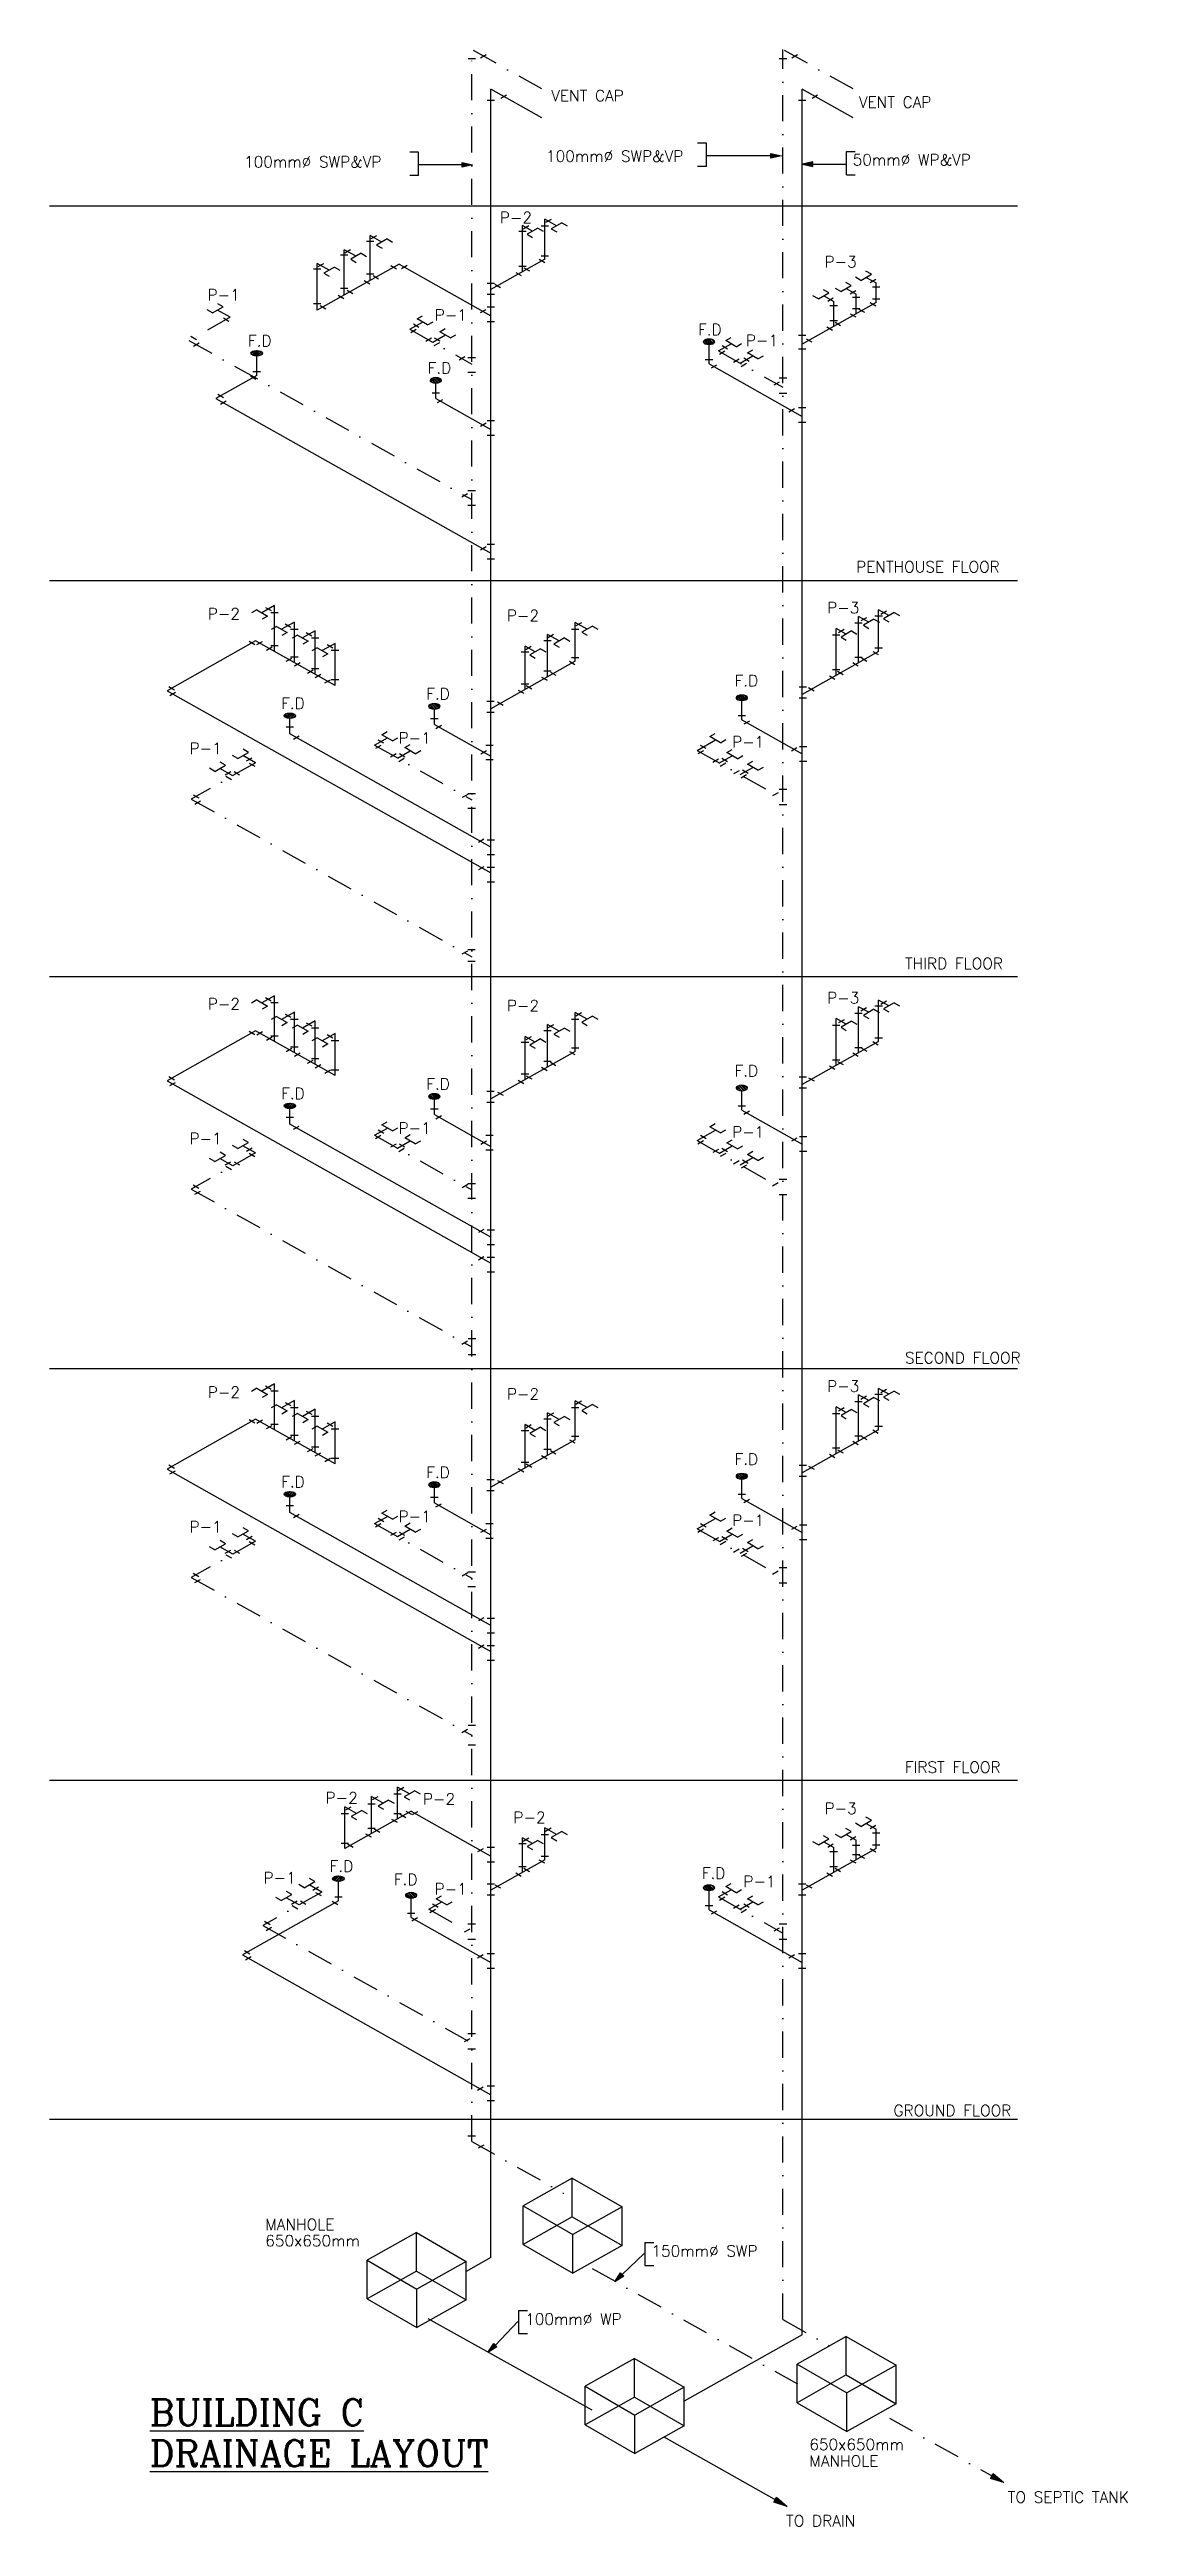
# Model space of a CAD drawing. Extents: x 3065113 to 6433189, y 628544 to 1322066.
# Drawn here: x 3109349 to 3123906, y 642687 to 675819 of the extents above; entities that cross this region are included whole.
import ezdxf

# ---------------------------------------------------------------- set-up
doc = ezdxf.new("R2010")
doc.units = 0
doc.header["$LTSCALE"] = 700
doc.header["$MEASUREMENT"] = 0
doc.linetypes.add('DASHDOT', pattern=[1, 0.5, -0.25, 0, -0.25])
for name, color, linetype in [('DRAINGE', 6, 'CONTINUOUS'), ('W-SUPPLY', 4, 'DASHDOT'), ('WAT-TXT', 8, 'CONTINUOUS')]:
    doc.layers.add(name, color=color, linetype=linetype)
doc.styles.add('ROMANC', font='ROMANC', dxfattribs={"height": 0.2})

msp = doc.modelspace()

# ---------------------------------------------------------------- texts
at = {"layer": 'WAT-TXT', "color": 7, "style": 'ROMANC'}
for s, height, p in [('VENT CAP', 150, (3116062, 675128)), ('VENT CAP', 150, (3120178, 675041)), ('100mm%%c SWP&VP', 150, (3111952, 674242)), ('100mm%%c SWP&VP', 150, (3115992, 674319)), ('50mm%%c WP&VP', 150, (3120095, 674270)), ('P-2', 150, (3115374, 673497)), ('P-3', 150, (3119719, 672905)), ('P-1', 150, (3111464, 672462)), ('P-1', 150, (3114503, 672194)), ('F.D', 150, (3112005, 671848)), ('F.D', 150, (3118027, 671998)), ('P-1', 150, (3118666, 671853)), ('F.D', 150, (3114409, 671485)), ('PENTHOUSE FLOOR', 150, (3120141, 668824)), ('P-2', 150, (3111466, 668197)), ('P-2', 150, (3115468, 668173)), ('P-3', 150, (3119753, 668278)), ('F.D', 150, (3118515, 667302)), ('F.D', 150, (3112449, 666999)), ('F.D', 150, (3114390, 667125)), ('P-1', 150, (3114019, 666535)), ('P-1', 150, (3118482, 666483)), ('P-1', 150, (3111222, 666396)), ('THIRD FLOOR', 150, (3120794, 663518)), ('P-2', 150, (3111466, 662978)), ('P-2', 150, (3115468, 662954)), ('P-3', 150, (3119753, 663059)), ('F.D', 150, (3114390, 661907)), ('F.D', 150, (3118515, 662083)), ('F.D', 150, (3112449, 661780)), ('P-1', 150, (3111222, 661177)), ('P-1', 150, (3114019, 661316)), ('P-1', 150, (3118482, 661265)), ('SECOND FLOOR', 150, (3120794, 658244)), ('P-3', 150, (3119753, 657865)), ('P-2', 150, (3111466, 657784)), ('P-2', 150, (3115468, 657760)), ('F.D', 150, (3118515, 656889)), ('F.D', 150, (3112449, 656586)), ('F.D', 150, (3114390, 656712)), ('P-1', 150, (3111222, 655983)), ('P-1', 150, (3114019, 656122)), ('P-1', 150, (3118482, 656070)), ('FIRST FLOOR', 150, (3120794, 652768)), ('P-2', 150, (3113043, 652359)), ('P-2', 150, (3114345, 652342)), ('P-2', 150, (3115555, 652095)), ('P-3', 150, (3119719, 652217)), ('P-1', 150, (3112213, 651289)), ('F.D', 150, (3113098, 651443)), ('F.D', 150, (3113958, 651267)), ('F.D', 150, (3118077, 651351)), ('P-1', 150, (3118633, 651239)), ('P-1', 150, (3114502, 651140)), ('GROUND FLOOR', 150, (3120642, 648176)), ('MANHOLE', 150, (3112236, 646652)), ('650x650mm', 150, (3112236, 646434)), ('150mm%%c SWP ', 150, (3117402, 646297)), ('100mm%%c WP ', 150, (3115713, 645386)), ('%%UBUILDING C', 350, (3110690, 644038)), ('%%UDRAINAGE LAYOUT', 350, (3110690, 643492)), ('650x650mm', 150, (3119515, 643709)), ('MANHOLE', 150, (3119515, 643487)), ('TO SEPTIC TANK', 150, (3122170, 643004)), ('TO DRAIN', 150, (3119204, 642687))]:
    msp.add_text(s, height=height, dxfattribs=at).set_placement(p)

# ---------------------------------------------------------------- hatches: boundary and pattern name
at = {"layer": 'DRAINGE'}
h = msp.add_hatch(dxfattribs=at)
h.set_pattern_fill('ANSI32', color=256, scale=70, style=0)
h.set_pattern_definition([(135, (5298738.682, 193627.58), (18.561553, 18.561553), []), (135, (5298726.308, 193627.58), (18.561553, 18.561553), [])])
edge = h.paths.add_edge_path()
edge.add_ellipse((3118173, 671910), major_axis=(-77, 0), ratio=0.473513, start_angle=0, end_angle=360, ccw=False)
h = msp.add_hatch(dxfattribs=at)
h.set_pattern_fill('ANSI32', color=256, scale=70, style=0)
h.set_pattern_definition([(45, (931555.263, 193474.01), (-18.561553, 18.561553), []), (45, (931567.637, 193474.01), (-18.561553, 18.561553), [])])
edge = h.paths.add_edge_path()
edge.add_ellipse((3112121, 671757), major_axis=(77, 0), ratio=0.473513, start_angle=0, end_angle=360)
h = msp.add_hatch(dxfattribs=at)
h.set_pattern_fill('ANSI32', color=256, scale=70, style=0)
h.set_pattern_definition([(135, (5295082.577, 193111.514), (18.561553, 18.561553), []), (135, (5295070.202, 193111.514), (18.561553, 18.561553), [])])
edge = h.paths.add_edge_path()
edge.add_ellipse((3114517, 671394), major_axis=(-77, 0), ratio=0.473513, start_angle=0, end_angle=360, ccw=False)
h = msp.add_hatch(dxfattribs=at)
h.set_pattern_fill('ANSI32', color=256, scale=70, style=0)
h.set_pattern_definition([(135, (5295063.9, 188751.528), (18.561553, 18.561553), []), (135, (5295051.525, 188751.528), (18.561553, 18.561553), [])])
edge = h.paths.add_edge_path()
edge.add_ellipse((3114498, 667034), major_axis=(-77, 0), ratio=0.473513, start_angle=0, end_angle=360, ccw=False)
h = msp.add_hatch(dxfattribs=at)
h.set_pattern_fill('ANSI32', color=256, scale=70, style=0)
h.set_pattern_definition([(135, (5299176.803, 188865.527), (18.561553, 18.561553), []), (135, (5299164.43, 188865.527), (18.561553, 18.561553), [])])
edge = h.paths.add_edge_path()
edge.add_ellipse((3118611, 667148), major_axis=(-77, 0), ratio=0.473513, start_angle=0, end_angle=360, ccw=False)
h = msp.add_hatch(dxfattribs=at)
h.set_pattern_fill('ANSI32', color=256, scale=70, style=0)
h.set_pattern_definition([(45, (931999.478, 188625.137), (-18.561553, 18.561553), []), (45, (932011.852, 188625.137), (-18.561553, 18.561553), [])])
edge = h.paths.add_edge_path()
edge.add_ellipse((3112565, 666908), major_axis=(77, 0), ratio=0.473513, start_angle=0, end_angle=360)
h = msp.add_hatch(dxfattribs=at)
h.set_pattern_fill('ANSI32', color=256, scale=70, style=0)
h.set_pattern_definition([(45, (931999.478, 183406.35), (-18.561553, 18.561553), []), (45, (932011.852, 183406.35), (-18.561553, 18.561553), [])])
edge = h.paths.add_edge_path()
edge.add_ellipse((3112565, 661689), major_axis=(77, 0), ratio=0.473513, start_angle=0, end_angle=360)
h = msp.add_hatch(dxfattribs=at)
h.set_pattern_fill('ANSI32', color=256, scale=70, style=0)
h.set_pattern_definition([(135, (5295063.9, 183532.74), (18.561553, 18.561553), []), (135, (5295051.525, 183532.74), (18.561553, 18.561553), [])])
edge = h.paths.add_edge_path()
edge.add_ellipse((3114498, 661815), major_axis=(-77, 0), ratio=0.473513, start_angle=0, end_angle=360, ccw=False)
h = msp.add_hatch(dxfattribs=at)
h.set_pattern_fill('ANSI32', color=256, scale=70, style=0)
h.set_pattern_definition([(135, (5299176.803, 183646.74), (18.561553, 18.561553), []), (135, (5299164.43, 183646.74), (18.561553, 18.561553), [])])
edge = h.paths.add_edge_path()
edge.add_ellipse((3118611, 661929), major_axis=(-77, 0), ratio=0.473513, start_angle=0, end_angle=360, ccw=False)
h = msp.add_hatch(dxfattribs=at)
h.set_pattern_fill('ANSI32', color=256, scale=70, style=0)
h.set_pattern_definition([(135, (5299176.803, 178452.57), (18.561553, 18.561553), []), (135, (5299164.43, 178452.57), (18.561553, 18.561553), [])])
edge = h.paths.add_edge_path()
edge.add_ellipse((3118611, 656735), major_axis=(-77, 0), ratio=0.473513, start_angle=0, end_angle=360, ccw=False)
h = msp.add_hatch(dxfattribs=at)
h.set_pattern_fill('ANSI32', color=256, scale=70, style=0)
h.set_pattern_definition([(45, (931999.478, 178212.18), (-18.561553, 18.561553), []), (45, (932011.852, 178212.18), (-18.561553, 18.561553), [])])
edge = h.paths.add_edge_path()
edge.add_ellipse((3112565, 656495), major_axis=(77, 0), ratio=0.473513, start_angle=0, end_angle=360)
h = msp.add_hatch(dxfattribs=at)
h.set_pattern_fill('ANSI32', color=256, scale=70, style=0)
h.set_pattern_definition([(135, (5295063.9, 178338.57), (18.561553, 18.561553), []), (135, (5295051.525, 178338.57), (18.561553, 18.561553), [])])
edge = h.paths.add_edge_path()
edge.add_ellipse((3114498, 656621), major_axis=(-77, 0), ratio=0.473513, start_angle=0, end_angle=360, ccw=False)
h = msp.add_hatch(dxfattribs=at)
h.set_pattern_fill('ANSI32', color=256, scale=70, style=0)
h.set_pattern_definition([(45, (932648.46, 173069.523), (-18.561553, 18.561553), []), (45, (932660.834, 173069.523), (-18.561553, 18.561553), [])])
edge = h.paths.add_edge_path()
edge.add_ellipse((3113214, 651352), major_axis=(77, 0), ratio=0.473513, start_angle=0, end_angle=360)
h = msp.add_hatch(dxfattribs=at)
h.set_pattern_fill('ANSI32', color=256, scale=70, style=0)
h.set_pattern_definition([(135, (5294752.464, 172847.357), (18.561553, 18.561553), []), (135, (5294740.09, 172847.357), (18.561553, 18.561553), [])])
edge = h.paths.add_edge_path()
edge.add_ellipse((3114187, 651130), major_axis=(-77, 0), ratio=0.473513, start_angle=0, end_angle=360, ccw=False)
h = msp.add_hatch(dxfattribs=at)
h.set_pattern_fill('ANSI32', color=256, scale=70, style=0)
h.set_pattern_definition([(135, (5298738.682, 172947.405), (18.561553, 18.561553), []), (135, (5298726.308, 172947.405), (18.561553, 18.561553), [])])
edge = h.paths.add_edge_path()
edge.add_ellipse((3118173, 651230), major_axis=(-77, 0), ratio=0.473513, start_angle=0, end_angle=360, ccw=False)

# ---------------------------------------------------------------- linework, layer by layer
for p, q in [((3115254, 646285), (3115254, 675289)), ((3115936, 674906), (3115254, 675289)), ((3119418, 645251), (3119418, 675289)), ((3120100, 674906), (3119418, 675289)), ((3115205, 675142), (3115304, 675142)), ((3115387, 675170), (3115462, 675213)), ((3119369, 675142), (3119468, 675142)), ((3119551, 675170), (3119626, 675213)), ((3113797, 673244), (3113640, 673332)), ((3113640, 672731), (3113640, 673332)), ((3113722, 673329), (3113647, 673285)), ((3113868, 673285), (3113726, 673203)), ((3113868, 673285), (3113940, 673243)), ((3115627, 673388), (3115727, 673388)), ((3115812, 673389), (3115677, 673464)), ((3115677, 672847), (3115677, 673464)), ((3115761, 673460), (3115686, 673417)), ((3115883, 673430), (3115741, 673348)), ((3115741, 673348), (3115813, 673306)), ((3115883, 673430), (3115955, 673388)), ((3115927, 673462), (3116027, 673462)), ((3116134, 673462), (3115977, 673550)), ((3115977, 673015), (3115977, 673550)), ((3116059, 673547), (3115984, 673504)), ((3116205, 673503), (3116063, 673421)), ((3116063, 673421), (3116135, 673379)), ((3116205, 673503), (3116277, 673461)), ((3113089, 672869), (3112932, 672958)), ((3112932, 672333), (3112932, 672958)), ((3114025, 672948), (3112932, 672333)), ((3113013, 672954), (3112939, 672911)), ((3113342, 673070), (3113243, 673070)), ((3113450, 673054), (3113292, 673142)), ((3113292, 672536), (3113292, 673142)), ((3113374, 673139), (3113299, 673096)), ((3113520, 673095), (3113379, 673013)), ((3113379, 673013), (3113451, 672971)), ((3113520, 673095), (3113592, 673053)), ((3113690, 673252), (3113590, 673252)), ((3113726, 673203), (3113798, 673161)), ((3113916, 672930), (3113991, 672886)), ((3114025, 672948), (3115254, 672256)), ((3114135, 672929), (3114060, 672886)), ((3115977, 673015), (3115254, 672608)), ((3115627, 672923), (3115727, 672923)), ((3115899, 673014), (3115974, 672971)), ((3115927, 673061), (3116027, 673061)), ((3112981, 672881), (3112882, 672881)), ((3113160, 672910), (3113018, 672828)), ((3113018, 672828), (3113090, 672787)), ((3113160, 672910), (3113232, 672869)), ((3113342, 672624), (3113243, 672624)), ((3113330, 672600), (3113405, 672556)), ((3113558, 672728), (3113633, 672685)), ((3113690, 672815), (3113590, 672815)), ((3113678, 672795), (3113752, 672752)), ((3115205, 672693), (3115304, 672693)), ((3115308, 672681), (3115383, 672638)), ((3115586, 672839), (3115660, 672796)), ((3115695, 672901), (3115769, 672858)), ((3119778, 672565), (3119706, 672607)), ((3119935, 672581), (3119863, 672622)), ((3119935, 672581), (3120077, 672663)), ((3120077, 672663), (3120005, 672704)), ((3120006, 672622), (3120141, 672546)), ((3120136, 672591), (3120062, 672548)), ((3120203, 672731), (3120131, 672773)), ((3120203, 672731), (3120345, 672813)), ((3120345, 672813), (3120273, 672855)), ((3120274, 672772), (3120408, 672697)), ((3120404, 672742), (3120329, 672699)), ((3120359, 672644), (3120458, 672644)), ((3120408, 672436), (3120408, 672697)), ((3112981, 672418), (3112882, 672418)), ((3112969, 672397), (3113044, 672353)), ((3113210, 672532), (3113285, 672489)), ((3115114, 672301), (3115189, 672344)), ((3115304, 672372), (3115204, 672372)), ((3115205, 672545), (3115304, 672545)), ((3120408, 672436), (3119418, 671878)), ((3119636, 672483), (3119564, 672525)), ((3119636, 672483), (3119778, 672565)), ((3119707, 672524), (3119841, 672448)), ((3119836, 672494), (3119762, 672450)), ((3119791, 672396), (3119891, 672396)), ((3119841, 672117), (3119841, 672448)), ((3120062, 672285), (3120136, 672242)), ((3120091, 672508), (3120191, 672508)), ((3120091, 672357), (3120191, 672357)), ((3120141, 672285), (3120141, 672546)), ((3120178, 672348), (3120252, 672305)), ((3120329, 672436), (3120404, 672392)), ((3120359, 672485), (3120458, 672485)), ((3115304, 672176), (3115204, 672176)), ((3119369, 672000), (3119468, 672000)), ((3119472, 671951), (3119547, 671908)), ((3119750, 672109), (3119824, 672066)), ((3119791, 672193), (3119891, 672193)), ((3119859, 672171), (3119933, 672128)), ((3112121, 671459), (3112121, 671720)), ((3118223, 671667), (3118123, 671667)), ((3118173, 671613), (3118173, 671874)), ((3118173, 671613), (3119418, 670912)), ((3118275, 671598), (3118200, 671555)), ((3119369, 671815), (3119468, 671815)), ((3112121, 671459), (3111576, 671153)), ((3112037, 671455), (3112111, 671411)), ((3112071, 671513), (3112171, 671513)), ((3114517, 671151), (3114517, 671358)), ((3111576, 671153), (3115254, 669083)), ((3111601, 671209), (3111675, 671166)), ((3111638, 671075), (3111713, 671118)), ((3114566, 671225), (3114467, 671225)), ((3114517, 671151), (3115254, 670736)), ((3114538, 671097), (3114613, 671140)), ((3119316, 671012), (3119241, 670969)), ((3119468, 671028), (3119368, 671028)), ((3115114, 670781), (3115189, 670824)), ((3115304, 670852), (3115204, 670852)), ((3115304, 670656), (3115204, 670656)), ((3119468, 670832), (3119368, 670832)), ((3115114, 669127), (3115189, 669170)), ((3115304, 669199), (3115204, 669199)), ((3115304, 669003), (3115204, 669003)), ((3112123, 668324), (3112051, 668283)), ((3112123, 668324), (3112265, 668242)), ((3112361, 668382), (3112190, 668286)), ((3112238, 668357), (3112313, 668314)), ((3112311, 668289), (3112410, 668289)), ((3112361, 667767), (3112361, 668382)), ((3120442, 667768), (3120442, 668323)), ((3120577, 668247), (3120442, 668323)), ((3120546, 668307), (3120472, 668264)), ((3120648, 668288), (3120506, 668206)), ((3120648, 668288), (3120720, 668247)), ((3112265, 668242), (3112193, 668201)), ((3112387, 668103), (3112315, 668062)), ((3112387, 668103), (3112529, 668022)), ((3112625, 668161), (3112454, 668065)), ((3112529, 668022), (3112457, 667980)), ((3112502, 668136), (3112577, 668093)), ((3112575, 668068), (3112674, 668068)), ((3112666, 667987), (3112594, 667946)), ((3112625, 667619), (3112625, 668161)), ((3112666, 667987), (3112808, 667905)), ((3112904, 668045), (3112734, 667949)), ((3112782, 668020), (3112857, 667977)), ((3112855, 667952), (3112954, 667952)), ((3112904, 667461), (3112904, 668045)), ((3116168, 667908), (3116011, 667996)), ((3116011, 667427), (3116011, 667996)), ((3116093, 667993), (3116018, 667950)), ((3116334, 668068), (3116433, 668068)), ((3116541, 668067), (3116384, 668156)), ((3116384, 667637), (3116384, 668156)), ((3116466, 668152), (3116391, 668109)), ((3116612, 668108), (3116470, 668026)), ((3116470, 668026), (3116542, 667985)), ((3116612, 668108), (3116684, 668067)), ((3119825, 667989), (3119925, 667989)), ((3119875, 667449), (3119875, 668077)), ((3120009, 668001), (3119875, 668077)), ((3119979, 668061), (3119904, 668017)), ((3120080, 668042), (3119939, 667960)), ((3119939, 667960), (3120010, 667918)), ((3120080, 668042), (3120152, 668000)), ((3120125, 668150), (3120224, 668150)), ((3120175, 667618), (3120175, 668235)), ((3120309, 668159), (3120175, 668235)), ((3120279, 668219), (3120204, 668176)), ((3120380, 668200), (3120238, 668118)), ((3120238, 668118), (3120310, 668077)), ((3120380, 668200), (3120452, 668159)), ((3120393, 668246), (3120492, 668246)), ((3120506, 668206), (3120578, 668165)), ((3112107, 667910), (3110922, 667243)), ((3112021, 667906), (3112096, 667863)), ((3113169, 667313), (3112107, 667910)), ((3112123, 667859), (3112197, 667902)), ((3112251, 667786), (3112326, 667829)), ((3112311, 667846), (3112410, 667846)), ((3112517, 667637), (3112591, 667680)), ((3112575, 667697), (3112674, 667697)), ((3112808, 667905), (3112736, 667864)), ((3112931, 667818), (3112859, 667777)), ((3112931, 667818), (3113072, 667736)), ((3113169, 667876), (3112998, 667779)), ((3113072, 667736), (3113000, 667695)), ((3113066, 667861), (3113141, 667818)), ((3113119, 667783), (3113218, 667783)), ((3113169, 667313), (3113169, 667876)), ((3116384, 667637), (3115254, 667001)), ((3115661, 667762), (3115761, 667762)), ((3115845, 667762), (3115711, 667838)), ((3115711, 667258), (3115711, 667838)), ((3115794, 667834), (3115720, 667791)), ((3115916, 667803), (3115775, 667721)), ((3115775, 667721), (3115846, 667680)), ((3115916, 667803), (3115988, 667762)), ((3115961, 667916), (3116060, 667916)), ((3116239, 667949), (3116097, 667867)), ((3116097, 667867), (3116169, 667825)), ((3116239, 667949), (3116311, 667907)), ((3116304, 667636), (3116379, 667593)), ((3116334, 667685), (3116433, 667685)), ((3120442, 667768), (3119418, 667192)), ((3120125, 667690), (3120224, 667690)), ((3120211, 667681), (3120286, 667638)), ((3120363, 667768), (3120438, 667725)), ((3120393, 667817), (3120492, 667817)), ((3110945, 667299), (3111020, 667255)), ((3112627, 667575), (3112702, 667618)), ((3112800, 667478), (3112875, 667521)), ((3112855, 667540), (3112954, 667540)), ((3112904, 667419), (3112979, 667462)), ((3113032, 667347), (3113107, 667390)), ((3113119, 667391), (3113218, 667391)), ((3115661, 667335), (3115761, 667335)), ((3115728, 667312), (3115803, 667269)), ((3115933, 667425), (3116007, 667382)), ((3115961, 667508), (3116060, 667508)), ((3116051, 667492), (3116125, 667449)), ((3119380, 667296), (3119479, 667296)), ((3119783, 667442), (3119858, 667399)), ((3119825, 667526), (3119925, 667526)), ((3119892, 667503), (3119967, 667460)), ((3120095, 667618), (3120170, 667574)), ((3110922, 667243), (3115254, 664805)), ((3110960, 667179), (3111035, 667222)), ((3114498, 666791), (3114498, 666998)), ((3115198, 667105), (3115297, 667105)), ((3115342, 667093), (3115417, 667050)), ((3115619, 667251), (3115694, 667208)), ((3118611, 666851), (3118611, 667112)), ((3119380, 667148), (3119479, 667148)), ((3119506, 667284), (3119581, 667241)), ((3112516, 666758), (3112615, 666758)), ((3112565, 666665), (3112565, 666871)), ((3115254, 665152), (3112565, 666665)), ((3112613, 666595), (3112688, 666638)), ((3114548, 666865), (3114448, 666865)), ((3114498, 666791), (3115254, 666366)), ((3114519, 666737), (3114594, 666780)), ((3115198, 666957), (3115297, 666957)), ((3118661, 666905), (3118561, 666905)), ((3118611, 666851), (3119418, 666397)), ((3118713, 666836), (3118638, 666793)), ((3115121, 666398), (3115196, 666441)), ((3115285, 666512), (3115186, 666512)), ((3115285, 666316), (3115186, 666316)), ((3119350, 666478), (3119275, 666435)), ((3119482, 666494), (3119382, 666494)), ((3119482, 666298), (3119382, 666298)), ((3115162, 665256), (3115088, 665213)), ((3115304, 665245), (3115204, 665245)), ((3115304, 665049), (3115204, 665049)), ((3115162, 664889), (3115088, 664846)), ((3115304, 664878), (3115204, 664878)), ((3115304, 664682), (3115204, 664682)), ((3112123, 663106), (3112051, 663064)), ((3112123, 663106), (3112265, 663024)), ((3112361, 663163), (3112190, 663067)), ((3112265, 663024), (3112193, 662982)), ((3112238, 663139), (3112313, 663095)), ((3112311, 663071), (3112410, 663071)), ((3112361, 662549), (3112361, 663163)), ((3120175, 662399), (3120175, 663016)), ((3120309, 662941), (3120175, 663016)), ((3120279, 663000), (3120204, 662957)), ((3120380, 662982), (3120238, 662900)), ((3120380, 662982), (3120452, 662940)), ((3120393, 663027), (3120492, 663027)), ((3120442, 662549), (3120442, 663104)), ((3120577, 663028), (3120442, 663104)), ((3120546, 663088), (3120472, 663045)), ((3120648, 663069), (3120506, 662987)), ((3120506, 662987), (3120578, 662946)), ((3120648, 663069), (3120720, 663028)), ((3112107, 662691), (3110922, 662024)), ((3112021, 662687), (3112096, 662644)), ((3113169, 662094), (3112107, 662691)), ((3112123, 662640), (3112197, 662683)), ((3112387, 662885), (3112315, 662843)), ((3112387, 662885), (3112529, 662803)), ((3112625, 662942), (3112454, 662846)), ((3112529, 662803), (3112457, 662761)), ((3112502, 662918), (3112577, 662874)), ((3112575, 662850), (3112674, 662850)), ((3112666, 662769), (3112594, 662727)), ((3112625, 662400), (3112625, 662942)), ((3112666, 662769), (3112808, 662687)), ((3112904, 662826), (3112734, 662730)), ((3112808, 662687), (3112736, 662645)), ((3112782, 662802), (3112857, 662758)), ((3112855, 662734), (3112954, 662734)), ((3112904, 662243), (3112904, 662826)), ((3113169, 662657), (3112998, 662561)), ((3113169, 662094), (3113169, 662657)), ((3115961, 662698), (3116060, 662698)), ((3116168, 662689), (3116011, 662778)), ((3116011, 662208), (3116011, 662778)), ((3116093, 662774), (3116018, 662731)), ((3116239, 662730), (3116097, 662648)), ((3116239, 662730), (3116311, 662689)), ((3116334, 662849), (3116433, 662849)), ((3116541, 662849), (3116384, 662937)), ((3116384, 662418), (3116384, 662937)), ((3116466, 662934), (3116391, 662891)), ((3116612, 662890), (3116470, 662808)), ((3116470, 662808), (3116542, 662766)), ((3116612, 662890), (3116684, 662848)), ((3119825, 662770), (3119925, 662770)), ((3119875, 662230), (3119875, 662858)), ((3120009, 662782), (3119875, 662858)), ((3119979, 662842), (3119904, 662799)), ((3120080, 662823), (3119939, 662741)), ((3119939, 662741), (3120010, 662699)), ((3120080, 662823), (3120152, 662781)), ((3120125, 662931), (3120224, 662931)), ((3120238, 662900), (3120310, 662858)), ((3112251, 662567), (3112326, 662611)), ((3112311, 662627), (3112410, 662627)), ((3112517, 662418), (3112591, 662461)), ((3112575, 662479), (3112674, 662479)), ((3112627, 662356), (3112702, 662399)), ((3112855, 662321), (3112954, 662321)), ((3112931, 662599), (3112859, 662558)), ((3112931, 662599), (3113072, 662517)), ((3113072, 662517), (3113000, 662476)), ((3113066, 662642), (3113141, 662599)), ((3113119, 662564), (3113218, 662564)), ((3116384, 662418), (3115254, 661782)), ((3115661, 662543), (3115761, 662543)), ((3115845, 662543), (3115711, 662619)), ((3115711, 662039), (3115711, 662619)), ((3115794, 662615), (3115720, 662572)), ((3115916, 662584), (3115775, 662503)), ((3115775, 662503), (3115846, 662461)), ((3115916, 662584), (3115988, 662543)), ((3116097, 662648), (3116169, 662607)), ((3116304, 662418), (3116379, 662375)), ((3116334, 662467), (3116433, 662467)), ((3120442, 662549), (3119418, 661973)), ((3120095, 662399), (3120170, 662356)), ((3120125, 662471), (3120224, 662471)), ((3120211, 662462), (3120286, 662419)), ((3120363, 662549), (3120438, 662506)), ((3120393, 662598), (3120492, 662598)), ((3110922, 662024), (3115254, 659586)), ((3110945, 662080), (3111020, 662037)), ((3110960, 661960), (3111035, 662003)), ((3112800, 662259), (3112875, 662302)), ((3112904, 662200), (3112979, 662243)), ((3113032, 662128), (3113107, 662171)), ((3113119, 662172), (3113218, 662172)), ((3115619, 662032), (3115694, 661989)), ((3115661, 662116), (3115761, 662116)), ((3115728, 662093), (3115803, 662050)), ((3115933, 662207), (3116007, 662164)), ((3115961, 662289), (3116060, 662289)), ((3116051, 662273), (3116125, 662230)), ((3119380, 662077), (3119479, 662077)), ((3119506, 662065), (3119581, 662022)), ((3119783, 662223), (3119858, 662180)), ((3119825, 662307), (3119925, 662307)), ((3119892, 662284), (3119967, 662241)), ((3114498, 661572), (3114498, 661779)), ((3115198, 661886), (3115297, 661886)), ((3115198, 661738), (3115297, 661738)), ((3115342, 661874), (3115417, 661831)), ((3118661, 661686), (3118561, 661686)), ((3118611, 661632), (3118611, 661893)), ((3119380, 661929), (3119479, 661929)), ((3112516, 661540), (3112615, 661540)), ((3112565, 661446), (3112565, 661653)), ((3115254, 659933), (3112565, 661446)), ((3112613, 661377), (3112688, 661420)), ((3114548, 661646), (3114448, 661646)), ((3114498, 661572), (3115254, 661147)), ((3114519, 661518), (3114594, 661561)), ((3118611, 661632), (3119418, 661178)), ((3118713, 661618), (3118638, 661574)), ((3115121, 661179), (3115196, 661222)), ((3115285, 661294), (3115186, 661294)), ((3115285, 661098), (3115186, 661098)), ((3119350, 661259), (3119275, 661216)), ((3119482, 661275), (3119382, 661275)), ((3119482, 661079), (3119382, 661079)), ((3115162, 660037), (3115088, 659994)), ((3115304, 660026), (3115204, 660026)), ((3115162, 659670), (3115088, 659627)), ((3115304, 659830), (3115204, 659830)), ((3115304, 659659), (3115204, 659659)), ((3115304, 659463), (3115204, 659463)), ((3112123, 657911), (3112051, 657870)), ((3112123, 657911), (3112265, 657830)), ((3112361, 657969), (3112190, 657873)), ((3112265, 657830), (3112193, 657788)), ((3112238, 657944), (3112313, 657901)), ((3112311, 657876), (3112410, 657876)), ((3112387, 657690), (3112315, 657649)), ((3112361, 657354), (3112361, 657969)), ((3112387, 657690), (3112529, 657609)), ((3112625, 657748), (3112454, 657652)), ((3112502, 657723), (3112577, 657680)), ((3112625, 657206), (3112625, 657748)), ((3116541, 657654), (3116384, 657743)), ((3116384, 657224), (3116384, 657743)), ((3116466, 657739), (3116391, 657696)), ((3116612, 657695), (3116470, 657614)), ((3116612, 657695), (3116684, 657654)), ((3120125, 657737), (3120224, 657737)), ((3120175, 657205), (3120175, 657822)), ((3120309, 657746), (3120175, 657822)), ((3120279, 657806), (3120204, 657763)), ((3120380, 657787), (3120238, 657705)), ((3120238, 657705), (3120310, 657664)), ((3120380, 657787), (3120452, 657746)), ((3120393, 657833), (3120492, 657833)), ((3120442, 657355), (3120442, 657910)), ((3120577, 657834), (3120442, 657910)), ((3120546, 657894), (3120472, 657851)), ((3120648, 657875), (3120506, 657793)), ((3120506, 657793), (3120578, 657752)), ((3120648, 657875), (3120720, 657834)), ((3112107, 657497), (3110922, 656830)), ((3112021, 657493), (3112096, 657450)), ((3113169, 656900), (3112107, 657497)), ((3112123, 657446), (3112197, 657489)), ((3112251, 657373), (3112326, 657416)), ((3112311, 657433), (3112410, 657433)), ((3112529, 657609), (3112457, 657567)), ((3112575, 657655), (3112674, 657655)), ((3112666, 657574), (3112594, 657533)), ((3112666, 657574), (3112808, 657492)), ((3112904, 657632), (3112734, 657536)), ((3112808, 657492), (3112736, 657451)), ((3112782, 657607), (3112857, 657564)), ((3112855, 657539), (3112954, 657539)), ((3112931, 657405), (3112859, 657364)), ((3112904, 657048), (3112904, 657632)), ((3112931, 657405), (3113072, 657323)), ((3113169, 657463), (3112998, 657366)), ((3113066, 657448), (3113141, 657405)), ((3113119, 657370), (3113218, 657370)), ((3113169, 656900), (3113169, 657463)), ((3115661, 657349), (3115761, 657349)), ((3115845, 657349), (3115711, 657425)), ((3115711, 656845), (3115711, 657425)), ((3115794, 657421), (3115720, 657378)), ((3115916, 657390), (3115775, 657308)), ((3115916, 657390), (3115988, 657349)), ((3115961, 657503), (3116060, 657503)), ((3116168, 657495), (3116011, 657583)), ((3116011, 657014), (3116011, 657583)), ((3116093, 657580), (3116018, 657537)), ((3116239, 657536), (3116097, 657454)), ((3116097, 657454), (3116169, 657412)), ((3116239, 657536), (3116311, 657494)), ((3116334, 657655), (3116433, 657655)), ((3116470, 657614), (3116542, 657572)), ((3120442, 657355), (3119418, 656779)), ((3119825, 657576), (3119925, 657576)), ((3119875, 657036), (3119875, 657664)), ((3120009, 657588), (3119875, 657664)), ((3119979, 657648), (3119904, 657604)), ((3120080, 657629), (3119939, 657547)), ((3119939, 657547), (3120010, 657505)), ((3120080, 657629), (3120152, 657587)), ((3120363, 657355), (3120438, 657312)), ((3120393, 657404), (3120492, 657404)), ((3112517, 657224), (3112591, 657267)), ((3112575, 657284), (3112674, 657284)), ((3112627, 657162), (3112702, 657205)), ((3112800, 657065), (3112875, 657108)), ((3112855, 657127), (3112954, 657127)), ((3112904, 657006), (3112979, 657049)), ((3113072, 657323), (3113000, 657282)), ((3116384, 657224), (3115254, 656588)), ((3115775, 657308), (3115846, 657267)), ((3115961, 657095), (3116060, 657095)), ((3116051, 657079), (3116125, 657036)), ((3116304, 657224), (3116379, 657180)), ((3116334, 657273), (3116433, 657273)), ((3119783, 657029), (3119858, 656986)), ((3119825, 657113), (3119925, 657113)), ((3119892, 657090), (3119967, 657047)), ((3120095, 657205), (3120170, 657161)), ((3120125, 657277), (3120224, 657277)), ((3120211, 657268), (3120286, 657225)), ((3110922, 656830), (3115254, 654392)), ((3110945, 656886), (3111020, 656842)), ((3110960, 656766), (3111035, 656809)), ((3113032, 656934), (3113107, 656977)), ((3113119, 656978), (3113218, 656978)), ((3115198, 656692), (3115297, 656692)), ((3115619, 656838), (3115694, 656795)), ((3115661, 656922), (3115761, 656922)), ((3115728, 656899), (3115803, 656856)), ((3115933, 657012), (3116007, 656969)), ((3118611, 656438), (3118611, 656699)), ((3119380, 656883), (3119479, 656883)), ((3119380, 656735), (3119479, 656735)), ((3119506, 656871), (3119581, 656828)), ((3112565, 656252), (3112565, 656458)), ((3114548, 656452), (3114448, 656452)), ((3114498, 656378), (3114498, 656585)), ((3114498, 656378), (3115254, 655953)), ((3114519, 656324), (3114594, 656367)), ((3115198, 656544), (3115297, 656544)), ((3115342, 656680), (3115417, 656637)), ((3118661, 656492), (3118561, 656492)), ((3118611, 656438), (3119418, 655984)), ((3118713, 656423), (3118638, 656380)), ((3112516, 656345), (3112615, 656345)), ((3115254, 654739), (3112565, 656252)), ((3112613, 656182), (3112688, 656226)), ((3115121, 655985), (3115196, 656028)), ((3115285, 656099), (3115186, 656099)), ((3119350, 656065), (3119275, 656022)), ((3119482, 656081), (3119382, 656081)), ((3115285, 655903), (3115186, 655903)), ((3119482, 655885), (3119382, 655885)), ((3115162, 654843), (3115088, 654800)), ((3115304, 654832), (3115204, 654832)), ((3115162, 654476), (3115088, 654433)), ((3115304, 654636), (3115204, 654636)), ((3115304, 654465), (3115204, 654465)), ((3115304, 654269), (3115204, 654269)), ((3113815, 652363), (3113658, 652452)), ((3113658, 651956), (3113658, 652452)), ((3113740, 652448), (3113665, 652405)), ((3113886, 652404), (3113744, 652322)), ((3113886, 652404), (3113958, 652363)), ((3113957, 652488), (3114056, 652488)), ((3114164, 652487), (3114007, 652576)), ((3114007, 652152), (3114007, 652576)), ((3114088, 652572), (3114014, 652529)), ((3114235, 652528), (3114093, 652446)), ((3114093, 652446), (3114165, 652405)), ((3114235, 652528), (3114307, 652487)), ((3113250, 652225), (3113350, 652225)), ((3113457, 652225), (3113300, 652313)), ((3113300, 651755), (3113300, 652313)), ((3114187, 652254), (3113300, 651755)), ((3113382, 652310), (3113307, 652267)), ((3113528, 652266), (3113386, 652184)), ((3113386, 652184), (3113458, 652142)), ((3113528, 652266), (3113600, 652224)), ((3113608, 652355), (3113708, 652355)), ((3113744, 652322), (3113816, 652281)), ((3113926, 652150), (3114001, 652107)), ((3113957, 652225), (3114056, 652225)), ((3114042, 652215), (3114117, 652172)), ((3114116, 652257), (3114191, 652214)), ((3114187, 652254), (3115254, 651653)), ((3114274, 652247), (3114199, 652204)), ((3120203, 652051), (3120131, 652093)), ((3120203, 652051), (3120345, 652133)), ((3120345, 652133), (3120273, 652175)), ((3120274, 652092), (3120408, 652016)), ((3120404, 652062), (3120329, 652018)), ((3113250, 651828), (3113350, 651828)), ((3113336, 651817), (3113410, 651774)), ((3113577, 651953), (3113652, 651910)), ((3113608, 652029), (3113708, 652029)), ((3113694, 652019), (3113768, 651976)), ((3115152, 651753), (3115077, 651710)), ((3115304, 651769), (3115204, 651769)), ((3115627, 651823), (3115727, 651823)), ((3115812, 651823), (3115677, 651899)), ((3115677, 651436), (3115677, 651899)), ((3115761, 651894), (3115686, 651851)), ((3115883, 651864), (3115741, 651782)), ((3115741, 651782), (3115813, 651740)), ((3115883, 651864), (3115955, 651822)), ((3115927, 651943), (3116027, 651943)), ((3116134, 651942), (3115977, 652031)), ((3115977, 651605), (3115977, 652031)), ((3116059, 652027), (3115984, 651984)), ((3116205, 651983), (3116063, 651901)), ((3116063, 651901), (3116135, 651860)), ((3116205, 651983), (3116277, 651942)), ((3120408, 651756), (3119418, 651198)), ((3119636, 651803), (3119564, 651844)), ((3119636, 651803), (3119778, 651885)), ((3119778, 651885), (3119706, 651926)), ((3119707, 651844), (3119841, 651768)), ((3119836, 651813), (3119762, 651770)), ((3119791, 651716), (3119891, 651716)), ((3119841, 651436), (3119841, 651768)), ((3119935, 651901), (3119863, 651942)), ((3119935, 651901), (3120077, 651983)), ((3120077, 651983), (3120005, 652024)), ((3120006, 651942), (3120141, 651866)), ((3120136, 651911), (3120062, 651868)), ((3120091, 651801), (3120191, 651801)), ((3120141, 651605), (3120141, 651866)), ((3120329, 651755), (3120404, 651712)), ((3120359, 651963), (3120458, 651963)), ((3120359, 651804), (3120458, 651804)), ((3120408, 651756), (3120408, 652016)), ((3115304, 651573), (3115204, 651573)), ((3115977, 651605), (3115254, 651198)), ((3115586, 651429), (3115660, 651386)), ((3115627, 651513), (3115727, 651513)), ((3115695, 651491), (3115769, 651447)), ((3115898, 651605), (3115972, 651562)), ((3115927, 651654), (3116027, 651654)), ((3119750, 651429), (3119824, 651386)), ((3119791, 651513), (3119891, 651513)), ((3119859, 651491), (3119933, 651447)), ((3120062, 651605), (3120136, 651562)), ((3120091, 651677), (3120191, 651677)), ((3120178, 651668), (3120252, 651625)), ((3113214, 651055), (3111930, 650332)), ((3113165, 651109), (3113264, 651109)), ((3113214, 651055), (3113214, 651316)), ((3114187, 650833), (3114187, 651094)), ((3115205, 651283), (3115304, 651283)), ((3115205, 651135), (3115304, 651135)), ((3115308, 651271), (3115383, 651228)), ((3118173, 650933), (3118173, 651194)), ((3119369, 651283), (3119468, 651283)), ((3119369, 651135), (3119468, 651135)), ((3119472, 651271), (3119547, 651228)), ((3113130, 651050), (3113205, 651007)), ((3114236, 650887), (3114137, 650887)), ((3114187, 650833), (3115254, 650232)), ((3114271, 650828), (3114196, 650785)), ((3118223, 650987), (3118123, 650987)), ((3118173, 650933), (3119418, 650232)), ((3118275, 650918), (3118200, 650875)), ((3111930, 650332), (3115254, 648462)), ((3111956, 650389), (3112030, 650346)), ((3111970, 650267), (3112045, 650311)), ((3115152, 650332), (3115077, 650289)), ((3115304, 650348), (3115204, 650348)), ((3115304, 650152), (3115204, 650152)), ((3119316, 650332), (3119241, 650289)), ((3119468, 650348), (3119368, 650348)), ((3119468, 650152), (3119368, 650152)), ((3115152, 648562), (3115077, 648519)), ((3115304, 648578), (3115204, 648578)), ((3115304, 648382), (3115204, 648382)), ((3115254, 646285), (3114923, 646098)), ((3116610, 644243), (3114417, 645462)), ((3119418, 645251), (3117840, 644363)), ((3119218, 642956), (3117573, 643881))]:
    msp.add_line(p, q, dxfattribs=at)
msp.add_lwpolyline([(3119218, 642956), (3119039, 643010), (3119078, 643080)], close=True, dxfattribs=at)
at = {"layer": 'DRAINGE', "extrusion": (0, 0, -1)}
for centre in [(3118173, 671910), (3114517, 671394), (3114498, 667034), (3118611, 667148), (3114498, 661815), (3118611, 661929), (3118611, 656735), (3114498, 656621), (3114187, 651130), (3118173, 651230)]:
    msp.add_ellipse(centre, major_axis=(-77, 0), ratio=0.473513, dxfattribs=at)
at = {"layer": 'DRAINGE'}
for centre in [(3112121, 671757), (3112565, 666908), (3112565, 661689), (3112565, 656495), (3113214, 651352)]:
    msp.add_ellipse(centre, major_axis=(77, 0), ratio=0.473513, dxfattribs=at)
msp.add_solid([(3119039, 643010), (3119078, 643080), (3119218, 642956)], dxfattribs=at)
at = {"layer": 'W-SUPPLY', "color": 3}
for p, q in [((3114949, 675698), (3115048, 675698)), ((3114998, 647837), (3114998, 675819)), ((3115936, 675292), (3114998, 675819)), ((3115116, 675709), (3115191, 675752)), ((3119113, 675698), (3119212, 675698)), ((3119162, 645455), (3119162, 675819)), ((3120100, 675292), (3119162, 675819)), ((3119280, 675709), (3119355, 675752)), ((3111529, 672296), (3111457, 672337)), ((3111529, 672296), (3111671, 672378)), ((3111767, 672238), (3111596, 672334)), ((3111671, 672378), (3111599, 672419)), ((3114266, 672217), (3114338, 672259)), ((3111767, 672238), (3111215, 671928)), ((3111215, 671928), (3114998, 669799)), ((3111241, 671985), (3111316, 671942)), ((3111675, 672231), (3111750, 672188)), ((3114170, 672078), (3114341, 672174)), ((3114170, 672078), (3114998, 671611)), ((3114256, 672073), (3114181, 672030)), ((3114292, 672102), (3114218, 672145)), ((3114408, 672135), (3114266, 672217)), ((3114459, 671959), (3114384, 671916)), ((3114408, 672135), (3114480, 672177)), ((3114476, 671905), (3114647, 672001)), ((3114576, 671917), (3114502, 671960)), ((3114572, 672044), (3114644, 672086)), ((3114714, 671962), (3114572, 672044)), ((3114714, 671962), (3114786, 672004)), ((3118396, 671926), (3118467, 671968)), ((3111275, 671852), (3111349, 671895)), ((3114568, 671898), (3114493, 671855)), ((3114906, 671708), (3114831, 671664)), ((3115047, 671696), (3114948, 671696)), ((3118299, 671787), (3118470, 671883)), ((3118299, 671787), (3119162, 671301)), ((3118386, 671783), (3118311, 671740)), ((3118422, 671811), (3118347, 671854)), ((3118537, 671844), (3118396, 671926)), ((3118576, 671676), (3118501, 671633)), ((3118537, 671844), (3118609, 671886)), ((3118590, 671623), (3118761, 671720)), ((3118676, 671619), (3118601, 671576)), ((3118712, 671648), (3118638, 671691)), ((3118686, 671763), (3118758, 671804)), ((3118828, 671681), (3118686, 671763)), ((3118828, 671681), (3118900, 671723)), ((3115047, 671500), (3114948, 671500)), ((3119112, 671372), (3119038, 671329)), ((3119212, 671425), (3119112, 671425)), ((3119212, 671220), (3119112, 671220)), ((3114940, 669876), (3114865, 669833)), ((3115048, 669917), (3114948, 669917)), ((3115048, 669721), (3114948, 669721)), ((3113794, 666654), (3113866, 666696)), ((3113936, 666573), (3113794, 666654)), ((3118183, 666629), (3118255, 666671)), ((3118325, 666547), (3118183, 666629)), ((3111869, 666336), (3111797, 666378)), ((3111869, 666336), (3112011, 666418)), ((3112107, 666279), (3111936, 666375)), ((3112011, 666418), (3111939, 666460)), ((3111985, 666304), (3112059, 666347)), ((3113698, 666515), (3113869, 666611)), ((3113698, 666515), (3114998, 665783)), ((3113784, 666511), (3113709, 666468)), ((3113820, 666540), (3113746, 666583)), ((3113987, 666397), (3113912, 666354)), ((3113936, 666573), (3114008, 666614)), ((3114005, 666342), (3114176, 666439)), ((3114096, 666335), (3114021, 666292)), ((3114105, 666354), (3114030, 666397)), ((3114101, 666482), (3114173, 666523)), ((3114243, 666400), (3114101, 666482)), ((3114243, 666400), (3114315, 666441)), ((3118014, 666445), (3118261, 666584)), ((3118014, 666445), (3119162, 665798)), ((3118100, 666440), (3118025, 666397)), ((3118136, 666469), (3118061, 666512)), ((3118301, 666326), (3118226, 666282)), ((3118312, 666277), (3118483, 666373)), ((3118325, 666547), (3118397, 666589)), ((3118420, 666293), (3118345, 666336)), ((3118412, 666414), (3118484, 666456)), ((3118554, 666332), (3118412, 666414)), ((3118554, 666332), (3118625, 666374)), ((3118686, 666260), (3118758, 666301)), ((3112107, 666279), (3111246, 665794)), ((3111562, 666164), (3111490, 666205)), ((3111562, 666164), (3111704, 666246)), ((3111800, 666106), (3111629, 666203)), ((3111704, 666246), (3111632, 666287)), ((3111700, 666118), (3111775, 666161)), ((3111709, 666099), (3111784, 666056)), ((3111818, 666161), (3111893, 666118)), ((3112021, 666275), (3112096, 666232)), ((3118398, 666273), (3118323, 666230)), ((3118576, 666173), (3118501, 666130)), ((3118590, 666120), (3118761, 666217)), ((3118676, 666116), (3118601, 666073)), ((3118695, 666137), (3118620, 666180)), ((3118828, 666178), (3118686, 666260)), ((3118828, 666178), (3118900, 666219)), ((3111246, 665794), (3114998, 663683)), ((3111271, 665851), (3111345, 665808)), ((3111293, 665725), (3111368, 665768)), ((3114945, 665856), (3114870, 665813)), ((3115048, 665865), (3114948, 665865)), ((3115048, 665669), (3114948, 665669)), ((3119096, 665878), (3119022, 665835)), ((3119212, 665922), (3119112, 665922)), ((3119212, 665717), (3119112, 665717)), ((3114940, 663760), (3114865, 663717)), ((3115045, 663778), (3114946, 663778)), ((3115045, 663621), (3114946, 663621)), ((3113698, 661296), (3113869, 661392)), ((3113820, 661321), (3113746, 661364)), ((3113794, 661436), (3113866, 661477)), ((3113936, 661354), (3113794, 661436)), ((3113936, 661354), (3114008, 661395)), ((3118014, 661226), (3118261, 661365)), ((3118183, 661410), (3118255, 661452)), ((3118325, 661329), (3118183, 661410)), ((3118325, 661329), (3118397, 661370)), ((3112107, 661060), (3111246, 660576)), ((3111562, 660945), (3111704, 661027)), ((3111704, 661027), (3111632, 661069)), ((3111869, 661118), (3111797, 661159)), ((3111869, 661118), (3112011, 661200)), ((3112107, 661060), (3111936, 661156)), ((3112011, 661200), (3111939, 661241)), ((3111985, 661085), (3112059, 661128)), ((3112021, 661056), (3112096, 661013)), ((3113698, 661296), (3114998, 660565)), ((3113784, 661292), (3113709, 661249)), ((3113987, 661178), (3113912, 661135)), ((3114005, 661124), (3114176, 661220)), ((3114096, 661117), (3114021, 661073)), ((3114105, 661135), (3114030, 661179)), ((3114101, 661263), (3114173, 661305)), ((3114243, 661181), (3114101, 661263)), ((3114243, 661181), (3114315, 661223)), ((3118014, 661226), (3119162, 660579)), ((3118100, 661222), (3118025, 661179)), ((3118136, 661250), (3118061, 661293)), ((3118301, 661107), (3118226, 661064)), ((3118312, 661058), (3118483, 661154)), ((3118398, 661054), (3118323, 661011)), ((3118420, 661075), (3118345, 661118)), ((3118412, 661195), (3118484, 661237)), ((3118554, 661113), (3118412, 661195)), ((3118554, 661113), (3118625, 661155)), ((3118590, 660902), (3118761, 660998)), ((3118686, 661041), (3118758, 661083)), ((3118828, 660959), (3118686, 661041)), ((3118828, 660959), (3118900, 661001)), ((3111562, 660945), (3111490, 660987)), ((3111800, 660888), (3111629, 660984)), ((3111700, 660899), (3111775, 660942)), ((3111709, 660881), (3111784, 660837)), ((3111818, 660942), (3111893, 660899)), ((3118576, 660954), (3118501, 660911)), ((3118676, 660897), (3118601, 660854)), ((3118695, 660918), (3118620, 660961)), ((3119212, 660703), (3119112, 660703)), ((3111246, 660576), (3114998, 658464)), ((3111271, 660632), (3111345, 660589)), ((3111293, 660506), (3111368, 660550)), ((3114945, 660637), (3114870, 660594)), ((3115048, 660646), (3114948, 660646)), ((3115048, 660450), (3114948, 660450)), ((3119096, 660659), (3119022, 660616)), ((3119212, 660498), (3119112, 660498)), ((3114940, 658541), (3114865, 658498)), ((3115051, 658572), (3114952, 658572)), ((3115051, 658358), (3114952, 658358)), ((3112011, 656005), (3111939, 656047)), ((3113698, 656102), (3113869, 656198)), ((3113698, 656102), (3114998, 655370)), ((3113784, 656098), (3113709, 656055)), ((3113820, 656127), (3113746, 656170)), ((3113794, 656241), (3113866, 656283)), ((3113936, 656160), (3113794, 656241)), ((3113936, 656160), (3114008, 656201)), ((3114005, 655929), (3114176, 656026)), ((3114101, 656069), (3114173, 656110)), ((3114243, 655987), (3114101, 656069)), ((3114243, 655987), (3114315, 656028)), ((3118014, 656032), (3118261, 656171)), ((3118014, 656032), (3119162, 655385)), ((3118100, 656027), (3118025, 655984)), ((3118136, 656056), (3118061, 656099)), ((3118183, 656216), (3118255, 656258)), ((3118325, 656134), (3118183, 656216)), ((3118325, 656134), (3118397, 656176)), ((3118412, 656001), (3118484, 656043)), ((3112107, 655866), (3111246, 655381)), ((3111562, 655751), (3111490, 655792)), ((3111562, 655751), (3111704, 655833)), ((3111800, 655693), (3111629, 655790)), ((3111704, 655833), (3111632, 655874)), ((3111700, 655705), (3111775, 655748)), ((3111869, 655924), (3111797, 655965)), ((3111818, 655748), (3111893, 655705)), ((3111869, 655924), (3112011, 656005)), ((3112107, 655866), (3111936, 655962)), ((3111985, 655891), (3112059, 655934)), ((3112021, 655862), (3112096, 655819)), ((3113987, 655984), (3113912, 655941)), ((3114096, 655922), (3114021, 655879)), ((3114105, 655941), (3114030, 655984)), ((3118301, 655913), (3118226, 655869)), ((3118312, 655864), (3118483, 655960)), ((3118398, 655860), (3118323, 655817)), ((3118420, 655880), (3118345, 655924)), ((3118554, 655919), (3118412, 656001)), ((3118576, 655760), (3118501, 655717)), ((3118554, 655919), (3118625, 655961)), ((3118590, 655707), (3118761, 655804)), ((3118676, 655703), (3118601, 655660)), ((3118695, 655724), (3118620, 655767)), ((3118686, 655847), (3118758, 655888)), ((3118828, 655765), (3118686, 655847)), ((3118828, 655765), (3118900, 655806)), ((3111246, 655381), (3114998, 653270)), ((3111271, 655438), (3111345, 655395)), ((3111709, 655686), (3111784, 655643)), ((3114945, 655443), (3114870, 655400)), ((3115048, 655452), (3114948, 655452)), ((3119096, 655465), (3119022, 655422)), ((3119212, 655509), (3119112, 655509)), ((3111293, 655312), (3111368, 655355)), ((3115048, 655256), (3114948, 655256)), ((3119212, 655304), (3119112, 655304)), ((3115049, 653401), (3114949, 653401)), ((3114940, 653347), (3114865, 653304)), ((3115049, 653140), (3114949, 653140)), ((3112994, 651173), (3112202, 650727)), ((3112449, 651058), (3112377, 651099)), ((3112449, 651058), (3112591, 651140)), ((3112687, 651000), (3112516, 651096)), ((3112591, 651140), (3112519, 651181)), ((3112587, 651012), (3112662, 651055)), ((3112756, 651230), (3112684, 651272)), ((3112705, 651055), (3112779, 651011)), ((3112756, 651230), (3112898, 651312)), ((3112994, 651173), (3112823, 651269)), ((3112898, 651312), (3112826, 651354)), ((3112871, 651197), (3112946, 651241)), ((3112908, 651169), (3112982, 651126)), ((3114522, 651083), (3114594, 651124)), ((3114664, 651001), (3114522, 651083)), ((3118299, 651107), (3118470, 651203)), ((3118299, 651107), (3119162, 650621)), ((3118386, 651103), (3118311, 651059)), ((3118422, 651131), (3118347, 651174)), ((3118396, 651246), (3118467, 651288)), ((3118537, 651164), (3118396, 651246)), ((3118537, 651164), (3118609, 651206)), ((3118686, 651083), (3118758, 651124)), ((3118828, 651001), (3118686, 651083)), ((3112202, 650727), (3114998, 649154)), ((3112225, 650783), (3112300, 650740)), ((3112596, 650993), (3112670, 650950)), ((3114426, 650943), (3114597, 651040)), ((3114426, 650943), (3114998, 650621)), ((3114512, 650939), (3114437, 650896)), ((3114548, 650968), (3114474, 651011)), ((3114664, 651001), (3114736, 651042)), ((3115048, 650745), (3114948, 650745)), ((3118576, 650996), (3118501, 650953)), ((3118590, 650943), (3118761, 651040)), ((3118676, 650939), (3118601, 650896)), ((3118712, 650968), (3118638, 651011)), ((3118828, 651001), (3118900, 651042)), ((3119212, 650745), (3119112, 650745)), ((3112246, 650660), (3112321, 650703)), ((3114972, 650678), (3114898, 650635)), ((3115048, 650540), (3114948, 650540)), ((3119112, 650692), (3119038, 650649)), ((3119212, 650540), (3119112, 650540)), ((3114972, 649211), (3114898, 649168)), ((3115048, 649278), (3114948, 649278)), ((3115048, 649073), (3114948, 649073)), ((3115048, 647909), (3114948, 647909)), ((3114998, 647837), (3116232, 647142)), ((3115158, 647789), (3115083, 647746)), ((3119361, 644588), (3116535, 646179)), ((3119162, 645455), (3119787, 645103)), ((3122116, 643273), (3120458, 644206))]:
    msp.add_line(p, q, dxfattribs=at)
at = {"layer": 'W-SUPPLY', "color": 5, "linetype": 'Continuous'}
for p, q in [((3116343, 647346), (3115684, 646975)), ((3116343, 647346), (3117009, 646961)), ((3116343, 646830), (3116343, 647346)), ((3115684, 646459), (3115684, 646975)), ((3115684, 646975), (3116351, 646591)), ((3116343, 646830), (3115684, 646459)), ((3116343, 646830), (3117009, 646445)), ((3117009, 646961), (3116351, 646591)), ((3117009, 646445), (3117009, 646961)), ((3114257, 646617), (3113598, 646247)), ((3114257, 646617), (3114923, 646233)), ((3114257, 646101), (3114257, 646617)), ((3115684, 646459), (3116351, 646075)), ((3116351, 646075), (3116351, 646591)), ((3117009, 646445), (3116351, 646075)), ((3113598, 645731), (3113598, 646247)), ((3113598, 646247), (3114264, 645862)), ((3114257, 646101), (3113598, 645731)), ((3114257, 646101), (3114923, 645717)), ((3114923, 646233), (3114264, 645862)), ((3114923, 645717), (3114923, 646233)), ((3114264, 645346), (3114264, 645862)), ((3113598, 645731), (3114264, 645346)), ((3114923, 645717), (3114264, 645346)), ((3120010, 645229), (3119351, 644858)), ((3120010, 645229), (3120676, 644844)), ((3120010, 644713), (3120010, 645229)), ((3117174, 644933), (3116516, 644562)), ((3117174, 644933), (3117840, 644548)), ((3117174, 644417), (3117174, 644933)), ((3119351, 644342), (3119351, 644858)), ((3119351, 644858), (3120017, 644474)), ((3120676, 644844), (3120017, 644474)), ((3120676, 644328), (3120676, 644844)), ((3116516, 644046), (3116516, 644562)), ((3116516, 644562), (3117182, 644177)), ((3117840, 644548), (3117182, 644177)), ((3117840, 644032), (3117840, 644548)), ((3120010, 644713), (3119351, 644342)), ((3120010, 644713), (3120676, 644328)), ((3120017, 643958), (3120017, 644474)), ((3117174, 644417), (3116516, 644046)), ((3117174, 644417), (3117840, 644032)), ((3117182, 643661), (3117182, 644177)), ((3119351, 644342), (3120017, 643958)), ((3120676, 644328), (3120017, 643958)), ((3116516, 644046), (3117182, 643661)), ((3117840, 644032), (3117182, 643661))]:
    msp.add_line(p, q, dxfattribs=at)
at = {"layer": 'W-SUPPLY', "color": 3}
msp.add_lwpolyline([(3122116, 643273), (3121937, 643327), (3121976, 643397)], close=True, dxfattribs=at)
msp.add_solid([(3121937, 643327), (3121976, 643397), (3122116, 643273)], dxfattribs=at)
at = {"layer": 'WAT-TXT', "color": 7}
for p, q in [((3114287, 674446), (3114168, 674446)), ((3114287, 674136), (3114287, 674446)), ((3114868, 674278), (3114287, 674278)), ((3118137, 674565), (3118018, 674565)), ((3118137, 674255), (3118018, 674255)), ((3118137, 674255), (3118137, 674565)), ((3119000, 674397), (3118137, 674397)), ((3119563, 674286), (3120011, 674286)), ((3120011, 674144), (3120011, 674454)), ((3120011, 674454), (3120130, 674454)), ((3114287, 674136), (3114168, 674136)), ((3120011, 674144), (3120130, 674144)), ((3109349, 673729), (3122301, 673729)), ((3109349, 668719), (3122301, 668719)), ((3109349, 663422), (3122301, 663422)), ((3109349, 658177), (3122301, 658177)), ((3109349, 652670), (3122301, 652670)), ((3109349, 648134), (3122301, 648134)), ((3117316, 646487), (3117316, 646177)), ((3117316, 646487), (3117435, 646487)), ((3117011, 646059), (3117307, 646338)), ((3117316, 646177), (3117435, 646177)), ((3115314, 645112), (3115617, 645428)), ((3115626, 645576), (3115626, 645266)), ((3115626, 645576), (3115745, 645576)), ((3115626, 645266), (3115745, 645266))]:
    msp.add_line(p, q, dxfattribs=at)
for points in [[(3115009, 674278), (3114868, 674247), (3114868, 674309)], [(3119141, 674397), (3119000, 674366), (3119000, 674428)], [(3119422, 674286), (3119563, 674255), (3119563, 674317)], [(3116912, 645959), (3116989, 646080), (3117033, 646037)], [(3115215, 645012), (3115292, 645133), (3115336, 645090)]]:
    msp.add_lwpolyline(points, close=True, dxfattribs=at)
for points in [[(3114868, 674247), (3114868, 674309), (3115009, 674278)], [(3119000, 674366), (3119000, 674428), (3119141, 674397)], [(3119563, 674255), (3119563, 674317), (3119422, 674286)], [(3116989, 646080), (3117033, 646037), (3116912, 645959)], [(3115292, 645133), (3115336, 645090), (3115215, 645012)]]:
    msp.add_solid(points, dxfattribs=at)

msp.set_redraw_order([(e.dxf.handle, doc.entitydb.next_handle()) for e in msp.query("TEXT MTEXT ATTDEF DIMENSION ARC_DIMENSION")])  # texts and dimensions are drawn at this point

doc.saveas('drawing.dxf')
